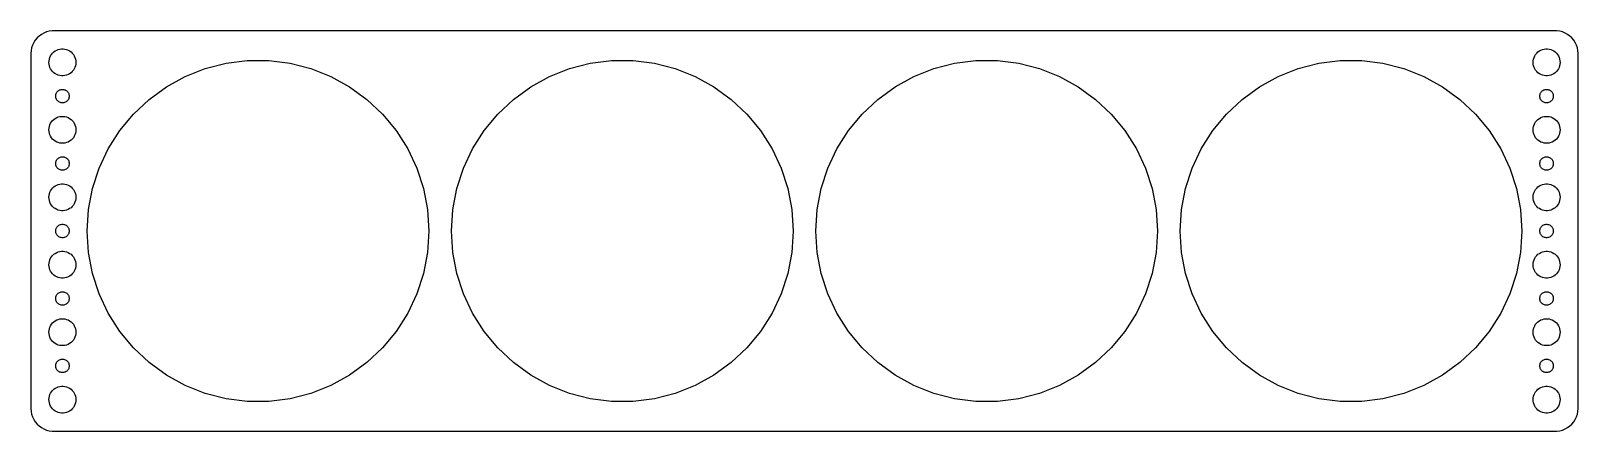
# Model space of a CAD drawing. Header units: metres. Extents: x -172 to 172, y -44 to 44.
import ezdxf

# ---------------------------------------------------------------- set-up
doc = ezdxf.new("R2010")
doc.units = ezdxf.units.M

msp = doc.modelspace()

# ---------------------------------------------------------------- linework, layer by layer
for p, q in [((-171.649, 41.3406), (-171.843, 40.7434)), ((-171.382, 41.9088), (-171.649, 41.3406)), ((-171.045, 42.4389), (-171.382, 41.9088)), ((-170.645, 42.9227), (-171.045, 42.4389)), ((-170.187, 43.3526), (-170.645, 42.9227)), ((-169.679, 43.7216), (-170.187, 43.3526)), ((-169.129, 44.0241), (-169.679, 43.7216)), ((-168.545, 44.2553), (-169.129, 44.0241)), ((-167.937, 44.4114), (-168.545, 44.2553)), ((-167.314, 44.4901), (-167.937, 44.4114)), ((167.314, 44.4901), (-167.314, 44.4901)), ((167.937, 44.4114), (167.314, 44.4901)), ((168.545, 44.2553), (167.937, 44.4114)), ((169.129, 44.0241), (168.545, 44.2553)), ((169.679, 43.7216), (169.129, 44.0241)), ((170.187, 43.3526), (169.679, 43.7216)), ((170.645, 42.9227), (170.187, 43.3526)), ((171.045, 42.4389), (170.645, 42.9227)), ((171.382, 41.9088), (171.045, 42.4389)), ((171.649, 41.3406), (171.382, 41.9088)), ((171.843, 40.7434), (171.649, 41.3406)), ((-171.961, 40.1267), (-172, 39.5)), ((-172, 39.5), (-172, -39.5)), ((-171.843, 40.7434), (-171.961, 40.1267)), ((-168, 37.5), (-167.976, 37.876)), ((-167.976, 37.876), (-167.906, 38.2461)), ((-167.906, 38.2461), (-167.789, 38.6044)), ((-167.789, 38.6044), (-167.629, 38.9453)), ((-167.629, 38.9453), (-167.427, 39.2634)), ((-167.427, 39.2634), (-167.187, 39.5536)), ((-167.187, 39.5536), (-166.912, 39.8115)), ((-166.912, 39.8115), (-166.607, 40.033)), ((-166.607, 40.033), (-166.277, 40.2145)), ((-166.277, 40.2145), (-165.927, 40.3532)), ((-165.927, 40.3532), (-165.562, 40.4469)), ((-165.562, 40.4469), (-165.188, 40.4941)), ((-165.188, 40.4941), (-164.812, 40.4941)), ((-164.812, 40.4941), (-164.438, 40.4469)), ((-164.438, 40.4469), (-164.073, 40.3532)), ((-164.073, 40.3532), (-163.723, 40.2145)), ((-163.723, 40.2145), (-163.393, 40.033)), ((-163.393, 40.033), (-163.088, 39.8115)), ((-163.088, 39.8115), (-162.813, 39.5536)), ((-162.813, 39.5536), (-162.573, 39.2634)), ((-162.573, 39.2634), (-162.371, 38.9453)), ((-162.371, 38.9453), (-162.211, 38.6044)), ((-162.211, 38.6044), (-162.094, 38.2461)), ((-162.094, 38.2461), (-162.024, 37.876)), ((-162.024, 37.876), (-162, 37.5)), ((-128.62, 37.3269), (-123.886, 37.925)), ((-123.886, 37.925), (-119.114, 37.925)), ((-119.114, 37.925), (-114.38, 37.3269)), ((-47.6205, 37.3269), (-42.886, 37.925)), ((-42.886, 37.925), (-38.114, 37.925)), ((-38.114, 37.925), (-33.3795, 37.3269)), ((33.3795, 37.3269), (38.114, 37.925)), ((38.114, 37.925), (42.886, 37.925)), ((42.886, 37.925), (47.6205, 37.3269)), ((114.38, 37.3269), (119.114, 37.925)), ((119.114, 37.925), (123.886, 37.925)), ((123.886, 37.925), (128.62, 37.3269)), ((162, 37.5), (162.024, 37.876)), ((162.024, 37.876), (162.094, 38.2461)), ((162.094, 38.2461), (162.211, 38.6044)), ((162.211, 38.6044), (162.371, 38.9453)), ((162.371, 38.9453), (162.573, 39.2634)), ((162.573, 39.2634), (162.813, 39.5536)), ((162.813, 39.5536), (163.088, 39.8115)), ((163.088, 39.8115), (163.393, 40.033)), ((163.393, 40.033), (163.723, 40.2145)), ((163.723, 40.2145), (164.073, 40.3532)), ((164.073, 40.3532), (164.438, 40.4469)), ((164.438, 40.4469), (164.812, 40.4941)), ((164.812, 40.4941), (165.188, 40.4941)), ((165.188, 40.4941), (165.562, 40.4469)), ((165.562, 40.4469), (165.927, 40.3532)), ((165.927, 40.3532), (166.277, 40.2145)), ((166.277, 40.2145), (166.607, 40.033)), ((166.607, 40.033), (166.912, 39.8115)), ((166.912, 39.8115), (167.187, 39.5536)), ((167.187, 39.5536), (167.427, 39.2634)), ((167.427, 39.2634), (167.629, 38.9453)), ((167.629, 38.9453), (167.789, 38.6044)), ((167.789, 38.6044), (167.906, 38.2461)), ((167.906, 38.2461), (167.976, 37.876)), ((167.976, 37.876), (168, 37.5)), ((171.961, 40.1267), (171.843, 40.7434)), ((172, 39.5), (171.961, 40.1267)), ((172, -39.5), (172, 39.5)), ((-167.976, 37.124), (-168, 37.5)), ((-167.906, 36.7539), (-167.976, 37.124)), ((-167.789, 36.3956), (-167.906, 36.7539)), ((-167.629, 36.0547), (-167.789, 36.3956)), ((-167.427, 35.7366), (-167.629, 36.0547)), ((-167.187, 35.4464), (-167.427, 35.7366)), ((-166.912, 35.1885), (-167.187, 35.4464)), ((-166.607, 34.967), (-166.912, 35.1885)), ((-166.277, 34.7855), (-166.607, 34.967)), ((-165.927, 34.6468), (-166.277, 34.7855)), ((-165.562, 34.5531), (-165.927, 34.6468)), ((-165.188, 34.5059), (-165.562, 34.5531)), ((-164.812, 34.5059), (-165.188, 34.5059)), ((-164.438, 34.5531), (-164.812, 34.5059)), ((-164.073, 34.6468), (-164.438, 34.5531)), ((-163.723, 34.7855), (-164.073, 34.6468)), ((-163.393, 34.967), (-163.723, 34.7855)), ((-163.088, 35.1885), (-163.393, 34.967)), ((-162.813, 35.4464), (-163.088, 35.1885)), ((-162.573, 35.7366), (-162.813, 35.4464)), ((-162.371, 36.0547), (-162.573, 35.7366)), ((-162.211, 36.3956), (-162.371, 36.0547)), ((-162.094, 36.7539), (-162.211, 36.3956)), ((-162.024, 37.124), (-162.094, 36.7539)), ((-162, 37.5), (-162.024, 37.124)), ((-137.68, 34.3834), (-133.243, 36.1401)), ((-133.243, 36.1401), (-128.62, 37.3269)), ((-114.38, 37.3269), (-109.757, 36.1401)), ((-109.757, 36.1401), (-105.32, 34.3834)), ((-56.6796, 34.3834), (-52.2426, 36.1401)), ((-52.2426, 36.1401), (-47.6205, 37.3269)), ((-33.3795, 37.3269), (-28.7574, 36.1401)), ((-28.7574, 36.1401), (-24.3204, 34.3834)), ((24.3204, 34.3834), (28.7574, 36.1401)), ((28.7574, 36.1401), (33.3795, 37.3269)), ((47.6205, 37.3269), (52.2426, 36.1401)), ((52.2426, 36.1401), (56.6796, 34.3834)), ((105.32, 34.3834), (109.757, 36.1401)), ((109.757, 36.1401), (114.38, 37.3269)), ((128.62, 37.3269), (133.243, 36.1401)), ((133.243, 36.1401), (137.68, 34.3834)), ((162.024, 37.124), (162, 37.5)), ((162.094, 36.7539), (162.024, 37.124)), ((162.211, 36.3956), (162.094, 36.7539)), ((162.371, 36.0547), (162.211, 36.3956)), ((162.573, 35.7366), (162.371, 36.0547)), ((162.813, 35.4464), (162.573, 35.7366)), ((163.088, 35.1885), (162.813, 35.4464)), ((163.393, 34.967), (163.088, 35.1885)), ((163.723, 34.7855), (163.393, 34.967)), ((164.073, 34.6468), (163.723, 34.7855)), ((164.438, 34.5531), (164.073, 34.6468)), ((164.812, 34.5059), (164.438, 34.5531)), ((165.188, 34.5059), (164.812, 34.5059)), ((165.562, 34.5531), (165.188, 34.5059)), ((165.927, 34.6468), (165.562, 34.5531)), ((166.277, 34.7855), (165.927, 34.6468)), ((166.607, 34.967), (166.277, 34.7855)), ((166.912, 35.1885), (166.607, 34.967)), ((167.187, 35.4464), (166.912, 35.1885)), ((167.427, 35.7366), (167.187, 35.4464)), ((167.629, 36.0547), (167.427, 35.7366)), ((167.789, 36.3956), (167.629, 36.0547)), ((167.906, 36.7539), (167.789, 36.3956)), ((167.976, 37.124), (167.906, 36.7539)), ((168, 37.5), (167.976, 37.124)), ((-166.214, 30.8817), (-166.093, 31.0268)), ((-166.093, 31.0268), (-165.956, 31.1558)), ((-165.956, 31.1558), (-165.804, 31.2665)), ((-165.804, 31.2665), (-165.639, 31.3572)), ((-165.639, 31.3572), (-165.464, 31.4266)), ((-165.464, 31.4266), (-165.281, 31.4734)), ((-165.281, 31.4734), (-165.094, 31.497)), ((-165.094, 31.497), (-164.906, 31.497)), ((-164.906, 31.497), (-164.719, 31.4734)), ((-164.719, 31.4734), (-164.536, 31.4266)), ((-164.536, 31.4266), (-164.361, 31.3572)), ((-164.361, 31.3572), (-164.196, 31.2665)), ((-164.196, 31.2665), (-164.044, 31.1558)), ((-164.044, 31.1558), (-163.907, 31.0268)), ((-163.907, 31.0268), (-163.786, 30.8817)), ((-145.722, 29.2795), (-141.861, 32.0845)), ((-141.861, 32.0845), (-137.68, 34.3834)), ((-105.32, 34.3834), (-101.139, 32.0845)), ((-101.139, 32.0845), (-97.2779, 29.2795)), ((-64.7221, 29.2795), (-60.8614, 32.0845)), ((-60.8614, 32.0845), (-56.6796, 34.3834)), ((-24.3204, 34.3834), (-20.1386, 32.0845)), ((-20.1386, 32.0845), (-16.2779, 29.2795)), ((16.2779, 29.2795), (20.1386, 32.0845)), ((20.1386, 32.0845), (24.3204, 34.3834)), ((56.6796, 34.3834), (60.8614, 32.0845)), ((60.8614, 32.0845), (64.7221, 29.2795)), ((97.2779, 29.2795), (101.139, 32.0845)), ((101.139, 32.0845), (105.32, 34.3834)), ((137.68, 34.3834), (141.861, 32.0845)), ((141.861, 32.0845), (145.722, 29.2795)), ((163.786, 30.8817), (163.907, 31.0268)), ((163.907, 31.0268), (164.044, 31.1558)), ((164.044, 31.1558), (164.196, 31.2665)), ((164.196, 31.2665), (164.361, 31.3572)), ((164.361, 31.3572), (164.536, 31.4266)), ((164.536, 31.4266), (164.719, 31.4734)), ((164.719, 31.4734), (164.906, 31.497)), ((164.906, 31.497), (165.094, 31.497)), ((165.094, 31.497), (165.281, 31.4734)), ((165.281, 31.4734), (165.464, 31.4266)), ((165.464, 31.4266), (165.639, 31.3572)), ((165.639, 31.3572), (165.804, 31.2665)), ((165.804, 31.2665), (165.956, 31.1558)), ((165.956, 31.1558), (166.093, 31.0268)), ((166.093, 31.0268), (166.214, 30.8817)), ((-166.5, 30), (-166.488, 30.188)), ((-166.488, 29.812), (-166.5, 30)), ((-166.488, 30.188), (-166.453, 30.373)), ((-166.453, 29.627), (-166.488, 29.812)), ((-166.453, 30.373), (-166.395, 30.5522)), ((-166.395, 29.4478), (-166.453, 29.627)), ((-166.395, 30.5522), (-166.314, 30.7226)), ((-166.314, 29.2774), (-166.395, 29.4478)), ((-166.314, 30.7226), (-166.214, 30.8817)), ((-166.214, 29.1183), (-166.314, 29.2774)), ((-166.093, 28.9732), (-166.214, 29.1183)), ((-165.956, 28.8442), (-166.093, 28.9732)), ((-165.804, 28.7335), (-165.956, 28.8442)), ((-165.639, 28.6427), (-165.804, 28.7335)), ((-165.464, 28.5734), (-165.639, 28.6427)), ((-165.281, 28.5266), (-165.464, 28.5734)), ((-165.094, 28.503), (-165.281, 28.5266)), ((-164.906, 28.503), (-165.094, 28.503)), ((-164.719, 28.5266), (-164.906, 28.503)), ((-164.536, 28.5734), (-164.719, 28.5266)), ((-164.361, 28.6427), (-164.536, 28.5734)), ((-164.196, 28.7335), (-164.361, 28.6427)), ((-164.044, 28.8442), (-164.196, 28.7335)), ((-163.907, 28.9732), (-164.044, 28.8442)), ((-163.786, 29.1183), (-163.907, 28.9732)), ((-163.786, 30.8817), (-163.686, 30.7226)), ((-163.686, 29.2774), (-163.786, 29.1183)), ((-163.686, 30.7226), (-163.605, 30.5522)), ((-163.605, 29.4478), (-163.686, 29.2774)), ((-163.605, 30.5522), (-163.547, 30.373)), ((-163.547, 29.627), (-163.605, 29.4478)), ((-163.547, 30.373), (-163.512, 30.188)), ((-163.512, 29.812), (-163.547, 29.627)), ((-163.512, 30.188), (-163.5, 30)), ((-163.5, 30), (-163.512, 29.812)), ((-149.201, 26.0128), (-145.722, 29.2795)), ((-97.2779, 29.2795), (-93.7992, 26.0128)), ((-68.2008, 26.0128), (-64.7221, 29.2795)), ((-16.2779, 29.2795), (-12.7992, 26.0128)), ((12.7992, 26.0128), (16.2779, 29.2795)), ((64.7221, 29.2795), (68.2008, 26.0128)), ((93.7992, 26.0128), (97.2779, 29.2795)), ((145.722, 29.2795), (149.201, 26.0128)), ((163.5, 30), (163.512, 30.188)), ((163.512, 29.812), (163.5, 30)), ((163.512, 30.188), (163.547, 30.373)), ((163.547, 29.627), (163.512, 29.812)), ((163.547, 30.373), (163.605, 30.5522)), ((163.605, 29.4478), (163.547, 29.627)), ((163.605, 30.5522), (163.686, 30.7226)), ((163.686, 29.2774), (163.605, 29.4478)), ((163.686, 30.7226), (163.786, 30.8817)), ((163.786, 29.1183), (163.686, 29.2774)), ((163.907, 28.9732), (163.786, 29.1183)), ((164.044, 28.8442), (163.907, 28.9732)), ((164.196, 28.7335), (164.044, 28.8442)), ((164.361, 28.6427), (164.196, 28.7335)), ((164.536, 28.5734), (164.361, 28.6427)), ((164.719, 28.5266), (164.536, 28.5734)), ((164.906, 28.503), (164.719, 28.5266)), ((165.094, 28.503), (164.906, 28.503)), ((165.281, 28.5266), (165.094, 28.503)), ((165.464, 28.5734), (165.281, 28.5266)), ((165.639, 28.6427), (165.464, 28.5734)), ((165.804, 28.7335), (165.639, 28.6427)), ((165.956, 28.8442), (165.804, 28.7335)), ((166.093, 28.9732), (165.956, 28.8442)), ((166.214, 29.1183), (166.093, 28.9732)), ((166.214, 30.8817), (166.314, 30.7226)), ((166.314, 29.2774), (166.214, 29.1183)), ((166.314, 30.7226), (166.395, 30.5522)), ((166.395, 29.4478), (166.314, 29.2774)), ((166.395, 30.5522), (166.453, 30.373)), ((166.453, 29.627), (166.395, 29.4478)), ((166.453, 30.373), (166.488, 30.188)), ((166.488, 29.812), (166.453, 29.627)), ((166.488, 30.188), (166.5, 30)), ((166.5, 30), (166.488, 29.812)), ((-167.629, 23.9453), (-167.427, 24.2634)), ((-167.427, 24.2634), (-167.187, 24.5536)), ((-167.187, 24.5536), (-166.912, 24.8115)), ((-166.912, 24.8115), (-166.607, 25.033)), ((-166.607, 25.033), (-166.277, 25.2145)), ((-166.277, 25.2145), (-165.927, 25.3532)), ((-165.927, 25.3532), (-165.562, 25.4469)), ((-165.562, 25.4469), (-165.188, 25.4941)), ((-165.188, 25.4941), (-164.812, 25.4941)), ((-164.812, 25.4941), (-164.438, 25.4469)), ((-164.438, 25.4469), (-164.073, 25.3532)), ((-164.073, 25.3532), (-163.723, 25.2145)), ((-163.723, 25.2145), (-163.393, 25.033)), ((-163.393, 25.033), (-163.088, 24.8115)), ((-163.088, 24.8115), (-162.813, 24.5536)), ((-162.813, 24.5536), (-162.573, 24.2634)), ((-162.573, 24.2634), (-162.371, 23.9453)), ((-152.243, 22.3358), (-149.201, 26.0128)), ((-93.7992, 26.0128), (-90.7574, 22.3358)), ((-71.2426, 22.3358), (-68.2008, 26.0128)), ((-12.7992, 26.0128), (-9.75734, 22.3358)), ((9.75734, 22.3358), (12.7992, 26.0128)), ((68.2008, 26.0128), (71.2426, 22.3358)), ((90.7574, 22.3358), (93.7992, 26.0128)), ((149.201, 26.0128), (152.243, 22.3358)), ((162.371, 23.9453), (162.573, 24.2634)), ((162.573, 24.2634), (162.813, 24.5536)), ((162.813, 24.5536), (163.088, 24.8115)), ((163.088, 24.8115), (163.393, 25.033)), ((163.393, 25.033), (163.723, 25.2145)), ((163.723, 25.2145), (164.073, 25.3532)), ((164.073, 25.3532), (164.438, 25.4469)), ((164.438, 25.4469), (164.812, 25.4941)), ((164.812, 25.4941), (165.188, 25.4941)), ((165.188, 25.4941), (165.562, 25.4469)), ((165.562, 25.4469), (165.927, 25.3532)), ((165.927, 25.3532), (166.277, 25.2145)), ((166.277, 25.2145), (166.607, 25.033)), ((166.607, 25.033), (166.912, 24.8115)), ((166.912, 24.8115), (167.187, 24.5536)), ((167.187, 24.5536), (167.427, 24.2634)), ((167.427, 24.2634), (167.629, 23.9453)), ((-168, 22.5), (-167.976, 22.876)), ((-167.976, 22.124), (-168, 22.5)), ((-167.976, 22.876), (-167.906, 23.2461)), ((-167.906, 21.7539), (-167.976, 22.124)), ((-167.906, 23.2461), (-167.789, 23.6044)), ((-167.789, 21.3956), (-167.906, 21.7539)), ((-167.789, 23.6044), (-167.629, 23.9453)), ((-167.629, 21.0547), (-167.789, 21.3956)), ((-167.427, 20.7366), (-167.629, 21.0547)), ((-167.187, 20.4464), (-167.427, 20.7366)), ((-162.573, 20.7366), (-162.813, 20.4464)), ((-162.371, 21.0547), (-162.573, 20.7366)), ((-162.371, 23.9453), (-162.211, 23.6044)), ((-162.211, 21.3956), (-162.371, 21.0547)), ((-162.211, 23.6044), (-162.094, 23.2461)), ((-162.094, 21.7539), (-162.211, 21.3956)), ((-162.094, 23.2461), (-162.024, 22.876)), ((-162.024, 22.124), (-162.094, 21.7539)), ((-162.024, 22.876), (-162, 22.5)), ((-162, 22.5), (-162.024, 22.124)), ((-154.8, 18.3066), (-152.243, 22.3358)), ((-90.7574, 22.3358), (-88.2003, 18.3066)), ((-73.7997, 18.3066), (-71.2426, 22.3358)), ((-9.75734, 22.3358), (-7.20033, 18.3066)), ((7.20033, 18.3066), (9.75734, 22.3358)), ((71.2426, 22.3358), (73.7997, 18.3066)), ((88.2003, 18.3066), (90.7574, 22.3358)), ((152.243, 22.3358), (154.8, 18.3066)), ((162, 22.5), (162.024, 22.876)), ((162.024, 22.124), (162, 22.5)), ((162.024, 22.876), (162.094, 23.2461)), ((162.094, 21.7539), (162.024, 22.124)), ((162.094, 23.2461), (162.211, 23.6044)), ((162.211, 21.3956), (162.094, 21.7539)), ((162.211, 23.6044), (162.371, 23.9453)), ((162.371, 21.0547), (162.211, 21.3956)), ((162.573, 20.7366), (162.371, 21.0547)), ((162.813, 20.4464), (162.573, 20.7366)), ((167.427, 20.7366), (167.187, 20.4464)), ((167.629, 21.0547), (167.427, 20.7366)), ((167.629, 23.9453), (167.789, 23.6044)), ((167.789, 21.3956), (167.629, 21.0547)), ((167.789, 23.6044), (167.906, 23.2461)), ((167.906, 21.7539), (167.789, 21.3956)), ((167.906, 23.2461), (167.976, 22.876)), ((167.976, 22.124), (167.906, 21.7539)), ((167.976, 22.876), (168, 22.5)), ((168, 22.5), (167.976, 22.124)), ((-166.912, 20.1884), (-167.187, 20.4464)), ((-166.607, 19.967), (-166.912, 20.1884)), ((-166.277, 19.7855), (-166.607, 19.967)), ((-165.927, 19.6468), (-166.277, 19.7855)), ((-165.562, 19.5531), (-165.927, 19.6468)), ((-165.188, 19.5059), (-165.562, 19.5531)), ((-164.812, 19.5059), (-165.188, 19.5059)), ((-164.438, 19.5531), (-164.812, 19.5059)), ((-164.073, 19.6468), (-164.438, 19.5531)), ((-163.723, 19.7855), (-164.073, 19.6468)), ((-163.393, 19.967), (-163.723, 19.7855)), ((-163.088, 20.1884), (-163.393, 19.967)), ((-162.813, 20.4464), (-163.088, 20.1884)), ((-156.832, 13.9887), (-154.8, 18.3066)), ((-88.2003, 18.3066), (-86.1685, 13.9887)), ((-75.8315, 13.9887), (-73.7997, 18.3066)), ((-7.20033, 18.3066), (-5.16849, 13.9887)), ((5.16849, 13.9887), (7.20033, 18.3066)), ((73.7997, 18.3066), (75.8315, 13.9887)), ((86.1685, 13.9887), (88.2003, 18.3066)), ((154.8, 18.3066), (156.832, 13.9887)), ((163.088, 20.1884), (162.813, 20.4464)), ((163.393, 19.967), (163.088, 20.1884)), ((163.723, 19.7855), (163.393, 19.967)), ((164.073, 19.6468), (163.723, 19.7855)), ((164.438, 19.5531), (164.073, 19.6468)), ((164.812, 19.5059), (164.438, 19.5531)), ((165.188, 19.5059), (164.812, 19.5059)), ((165.562, 19.5531), (165.188, 19.5059)), ((165.927, 19.6468), (165.562, 19.5531)), ((166.277, 19.7855), (165.927, 19.6468)), ((166.607, 19.967), (166.277, 19.7855)), ((166.912, 20.1884), (166.607, 19.967)), ((167.187, 20.4464), (166.912, 20.1884)), ((-166.5, 15), (-166.488, 15.188)), ((-166.488, 14.812), (-166.5, 15)), ((-166.488, 15.188), (-166.453, 15.373)), ((-166.453, 14.627), (-166.488, 14.812)), ((-166.453, 15.373), (-166.395, 15.5522)), ((-166.395, 14.4478), (-166.453, 14.627)), ((-166.395, 15.5522), (-166.314, 15.7226)), ((-166.314, 14.2774), (-166.395, 14.4478)), ((-166.314, 15.7226), (-166.214, 15.8817)), ((-166.214, 14.1183), (-166.314, 14.2774)), ((-166.214, 15.8817), (-166.093, 16.0268)), ((-166.093, 13.9732), (-166.214, 14.1183)), ((-166.093, 16.0268), (-165.956, 16.1558)), ((-165.956, 13.8442), (-166.093, 13.9732)), ((-165.956, 16.1558), (-165.804, 16.2665)), ((-165.804, 13.7335), (-165.956, 13.8442)), ((-165.804, 16.2665), (-165.639, 16.3572)), ((-165.639, 16.3572), (-165.464, 16.4266)), ((-165.464, 16.4266), (-165.281, 16.4734)), ((-165.281, 16.4734), (-165.094, 16.497)), ((-165.094, 16.497), (-164.906, 16.497)), ((-164.906, 16.497), (-164.719, 16.4734)), ((-164.719, 16.4734), (-164.536, 16.4266)), ((-164.536, 16.4266), (-164.361, 16.3572)), ((-164.361, 16.3572), (-164.196, 16.2665)), ((-164.196, 16.2665), (-164.044, 16.1558)), ((-164.044, 13.8442), (-164.196, 13.7335)), ((-164.044, 16.1558), (-163.907, 16.0268)), ((-163.907, 13.9732), (-164.044, 13.8442)), ((-163.907, 16.0268), (-163.786, 15.8817)), ((-163.786, 14.1183), (-163.907, 13.9732)), ((-163.786, 15.8817), (-163.686, 15.7226)), ((-163.686, 14.2774), (-163.786, 14.1183)), ((-163.686, 15.7226), (-163.605, 15.5522)), ((-163.605, 14.4478), (-163.686, 14.2774)), ((-163.605, 15.5522), (-163.547, 15.373)), ((-163.547, 14.627), (-163.605, 14.4478)), ((-163.547, 15.373), (-163.512, 15.188)), ((-163.512, 14.812), (-163.547, 14.627)), ((-163.512, 15.188), (-163.5, 15)), ((-163.5, 15), (-163.512, 14.812)), ((-158.306, 9.45021), (-156.832, 13.9887)), ((-86.1685, 13.9887), (-84.6938, 9.45021)), ((-77.3062, 9.45021), (-75.8315, 13.9887)), ((-5.16849, 13.9887), (-3.69383, 9.45021)), ((3.69383, 9.45021), (5.16849, 13.9887)), ((75.8315, 13.9887), (77.3062, 9.45021)), ((84.6938, 9.45021), (86.1685, 13.9887)), ((156.832, 13.9887), (158.306, 9.45021)), ((163.5, 15), (163.512, 15.188)), ((163.512, 14.812), (163.5, 15)), ((163.512, 15.188), (163.547, 15.373)), ((163.547, 14.627), (163.512, 14.812)), ((163.547, 15.373), (163.605, 15.5522)), ((163.605, 14.4478), (163.547, 14.627)), ((163.605, 15.5522), (163.686, 15.7226)), ((163.686, 14.2774), (163.605, 14.4478)), ((163.686, 15.7226), (163.786, 15.8817)), ((163.786, 14.1183), (163.686, 14.2774)), ((163.786, 15.8817), (163.907, 16.0268)), ((163.907, 13.9732), (163.786, 14.1183)), ((163.907, 16.0268), (164.044, 16.1558)), ((164.044, 13.8442), (163.907, 13.9732)), ((164.044, 16.1558), (164.196, 16.2665)), ((164.196, 13.7335), (164.044, 13.8442)), ((164.196, 16.2665), (164.361, 16.3572)), ((164.361, 16.3572), (164.536, 16.4266)), ((164.536, 16.4266), (164.719, 16.4734)), ((164.719, 16.4734), (164.906, 16.497)), ((164.906, 16.497), (165.094, 16.497)), ((165.094, 16.497), (165.281, 16.4734)), ((165.281, 16.4734), (165.464, 16.4266)), ((165.464, 16.4266), (165.639, 16.3572)), ((165.639, 16.3572), (165.804, 16.2665)), ((165.804, 16.2665), (165.956, 16.1558)), ((165.956, 13.8442), (165.804, 13.7335)), ((165.956, 16.1558), (166.093, 16.0268)), ((166.093, 13.9732), (165.956, 13.8442)), ((166.093, 16.0268), (166.214, 15.8817)), ((166.214, 14.1183), (166.093, 13.9732)), ((166.214, 15.8817), (166.314, 15.7226)), ((166.314, 14.2774), (166.214, 14.1183)), ((166.314, 15.7226), (166.395, 15.5522)), ((166.395, 14.4478), (166.314, 14.2774)), ((166.395, 15.5522), (166.453, 15.373)), ((166.453, 14.627), (166.395, 14.4478)), ((166.453, 15.373), (166.488, 15.188)), ((166.488, 14.812), (166.453, 14.627)), ((166.488, 15.188), (166.5, 15)), ((166.5, 15), (166.488, 14.812)), ((-166.277, 10.2145), (-165.927, 10.3532)), ((-165.927, 10.3532), (-165.562, 10.4469)), ((-165.639, 13.6427), (-165.804, 13.7335)), ((-165.464, 13.5734), (-165.639, 13.6427)), ((-165.562, 10.4469), (-165.188, 10.4941)), ((-165.281, 13.5266), (-165.464, 13.5734)), ((-165.094, 13.5029), (-165.281, 13.5266)), ((-165.188, 10.4941), (-164.812, 10.4941)), ((-164.906, 13.5029), (-165.094, 13.5029)), ((-164.719, 13.5266), (-164.906, 13.5029)), ((-164.812, 10.4941), (-164.438, 10.4469)), ((-164.536, 13.5734), (-164.719, 13.5266)), ((-164.361, 13.6427), (-164.536, 13.5734)), ((-164.438, 10.4469), (-164.073, 10.3532)), ((-164.196, 13.7335), (-164.361, 13.6427)), ((-164.073, 10.3532), (-163.723, 10.2145)), ((163.723, 10.2145), (164.073, 10.3532)), ((164.073, 10.3532), (164.438, 10.4469)), ((164.361, 13.6427), (164.196, 13.7335)), ((164.536, 13.5734), (164.361, 13.6427)), ((164.438, 10.4469), (164.812, 10.4941)), ((164.719, 13.5266), (164.536, 13.5734)), ((164.906, 13.5029), (164.719, 13.5266)), ((164.812, 10.4941), (165.188, 10.4941)), ((165.094, 13.5029), (164.906, 13.5029)), ((165.281, 13.5266), (165.094, 13.5029)), ((165.188, 10.4941), (165.562, 10.4469)), ((165.464, 13.5734), (165.281, 13.5266)), ((165.639, 13.6427), (165.464, 13.5734)), ((165.562, 10.4469), (165.927, 10.3532)), ((165.804, 13.7335), (165.639, 13.6427)), ((165.927, 10.3532), (166.277, 10.2145)), ((-168, 7.5), (-167.976, 7.87599)), ((-167.976, 7.12399), (-168, 7.5)), ((-167.976, 7.87599), (-167.906, 8.24606)), ((-167.906, 6.75392), (-167.976, 7.12399)), ((-167.906, 8.24606), (-167.789, 8.60437)), ((-167.789, 8.60437), (-167.629, 8.94525)), ((-167.629, 8.94525), (-167.427, 9.26335)), ((-167.427, 9.26335), (-167.187, 9.55363)), ((-167.187, 9.55363), (-166.912, 9.81154)), ((-166.912, 9.81154), (-166.607, 10.033)), ((-166.607, 10.033), (-166.277, 10.2145)), ((-163.723, 10.2145), (-163.393, 10.033)), ((-163.393, 10.033), (-163.088, 9.81154)), ((-163.088, 9.81154), (-162.813, 9.55363)), ((-162.813, 9.55363), (-162.573, 9.26335)), ((-162.573, 9.26335), (-162.371, 8.94525)), ((-162.371, 8.94525), (-162.211, 8.60437)), ((-162.211, 8.60437), (-162.094, 8.24606)), ((-162.094, 8.24606), (-162.024, 7.87599)), ((-162.024, 7.12399), (-162.094, 6.75392)), ((-162.024, 7.87599), (-162, 7.5)), ((-162, 7.5), (-162.024, 7.12399)), ((-159.2, 4.76265), (-158.306, 9.45021)), ((-84.6938, 9.45021), (-83.7996, 4.76265)), ((-78.2003, 4.76265), (-77.3062, 9.45021)), ((-3.69383, 9.45021), (-2.79964, 4.76265)), ((2.79964, 4.76265), (3.69383, 9.45021)), ((77.3062, 9.45021), (78.2003, 4.76265)), ((83.7996, 4.76265), (84.6938, 9.45021)), ((158.306, 9.45021), (159.2, 4.76265)), ((162, 7.5), (162.024, 7.87599)), ((162.024, 7.12399), (162, 7.5)), ((162.024, 7.87599), (162.094, 8.24606)), ((162.094, 6.75392), (162.024, 7.12399)), ((162.094, 8.24606), (162.211, 8.60437)), ((162.211, 8.60437), (162.371, 8.94525)), ((162.371, 8.94525), (162.573, 9.26335)), ((162.573, 9.26335), (162.813, 9.55363)), ((162.813, 9.55363), (163.088, 9.81154)), ((163.088, 9.81154), (163.393, 10.033)), ((163.393, 10.033), (163.723, 10.2145)), ((166.277, 10.2145), (166.607, 10.033)), ((166.607, 10.033), (166.912, 9.81154)), ((166.912, 9.81154), (167.187, 9.55363)), ((167.187, 9.55363), (167.427, 9.26335)), ((167.427, 9.26335), (167.629, 8.94525)), ((167.629, 8.94525), (167.789, 8.60437)), ((167.789, 8.60437), (167.906, 8.24606)), ((167.906, 8.24606), (167.976, 7.87599)), ((167.976, 7.12399), (167.906, 6.75392)), ((167.976, 7.87599), (168, 7.5)), ((168, 7.5), (167.976, 7.12399)), ((-167.789, 6.39561), (-167.906, 6.75392)), ((-167.629, 6.05473), (-167.789, 6.39561)), ((-167.427, 5.73663), (-167.629, 6.05473)), ((-167.187, 5.44635), (-167.427, 5.73663)), ((-166.912, 5.18845), (-167.187, 5.44635)), ((-166.607, 4.96701), (-166.912, 5.18845)), ((-166.277, 4.78551), (-166.607, 4.96701)), ((-165.927, 4.64682), (-166.277, 4.78551)), ((-165.562, 4.55313), (-165.927, 4.64682)), ((-165.188, 4.50591), (-165.562, 4.55313)), ((-164.812, 4.50591), (-165.188, 4.50591)), ((-164.438, 4.55313), (-164.812, 4.50591)), ((-164.073, 4.64682), (-164.438, 4.55313)), ((-163.723, 4.78551), (-164.073, 4.64682)), ((-163.393, 4.96701), (-163.723, 4.78551)), ((-163.088, 5.18845), (-163.393, 4.96701)), ((-162.813, 5.44635), (-163.088, 5.18845)), ((-162.573, 5.73663), (-162.813, 5.44635)), ((-162.371, 6.05473), (-162.573, 5.73663)), ((-162.211, 6.39561), (-162.371, 6.05473)), ((-162.094, 6.75392), (-162.211, 6.39561)), ((-159.5, 0), (-159.2, 4.76265)), ((-83.7996, 4.76265), (-83.5, 0)), ((-78.5, 0), (-78.2003, 4.76265)), ((-2.79964, 4.76265), (-2.5, 0)), ((2.5, 0), (2.79964, 4.76265)), ((78.2003, 4.76265), (78.5, 0)), ((83.5, 0), (83.7996, 4.76265)), ((159.2, 4.76265), (159.5, 0)), ((162.211, 6.39561), (162.094, 6.75392)), ((162.371, 6.05473), (162.211, 6.39561)), ((162.573, 5.73663), (162.371, 6.05473)), ((162.813, 5.44635), (162.573, 5.73663)), ((163.088, 5.18845), (162.813, 5.44635)), ((163.393, 4.96701), (163.088, 5.18845)), ((163.723, 4.78551), (163.393, 4.96701)), ((164.073, 4.64682), (163.723, 4.78551)), ((164.438, 4.55313), (164.073, 4.64682)), ((164.812, 4.50591), (164.438, 4.55313)), ((165.188, 4.50591), (164.812, 4.50591)), ((165.562, 4.55313), (165.188, 4.50591)), ((165.927, 4.64682), (165.562, 4.55313)), ((166.277, 4.78551), (165.927, 4.64682)), ((166.607, 4.96701), (166.277, 4.78551)), ((166.912, 5.18845), (166.607, 4.96701)), ((167.187, 5.44635), (166.912, 5.18845)), ((167.427, 5.73663), (167.187, 5.44635)), ((167.629, 6.05473), (167.427, 5.73663)), ((167.789, 6.39561), (167.629, 6.05473)), ((167.906, 6.75392), (167.789, 6.39561)), ((-166.5, 0), (-166.488, 0.18799)), ((-166.488, -0.18799), (-166.5, 0)), ((-166.488, 0.18799), (-166.453, 0.37303)), ((-166.453, 0.37303), (-166.395, 0.55219)), ((-166.395, 0.55219), (-166.314, 0.72263)), ((-166.314, 0.72263), (-166.214, 0.88167)), ((-166.214, 0.88167), (-166.093, 1.02681)), ((-166.093, 1.02681), (-165.956, 1.15576)), ((-165.956, 1.15576), (-165.804, 1.26648)), ((-165.804, 1.26648), (-165.639, 1.35724)), ((-165.639, 1.35724), (-165.464, 1.42657)), ((-165.464, 1.42657), (-165.281, 1.47342)), ((-165.281, 1.47342), (-165.094, 1.49704)), ((-165.094, 1.49704), (-164.906, 1.49704)), ((-164.906, 1.49704), (-164.719, 1.47342)), ((-164.719, 1.47342), (-164.536, 1.42657)), ((-164.536, 1.42657), (-164.361, 1.35724)), ((-164.361, 1.35724), (-164.196, 1.26648)), ((-164.196, 1.26648), (-164.044, 1.15576)), ((-164.044, 1.15576), (-163.907, 1.02681)), ((-163.907, 1.02681), (-163.786, 0.88167)), ((-163.786, 0.88167), (-163.686, 0.72263)), ((-163.686, 0.72263), (-163.605, 0.55219)), ((-163.605, 0.55219), (-163.547, 0.37303)), ((-163.547, 0.37303), (-163.512, 0.18799)), ((-163.512, 0.18799), (-163.5, 0)), ((-163.5, 0), (-163.512, -0.18799)), ((-159.2, -4.76265), (-159.5, 0)), ((-83.5, 0), (-83.7996, -4.76265)), ((-78.2003, -4.76265), (-78.5, 0)), ((-2.5, 0), (-2.79964, -4.76265)), ((2.79964, -4.76265), (2.5, 0)), ((78.5, 0), (78.2003, -4.76265)), ((83.7996, -4.76265), (83.5, 0)), ((159.5, 0), (159.2, -4.76265)), ((163.5, 0), (163.512, 0.18799)), ((163.512, -0.18799), (163.5, 0)), ((163.512, 0.18799), (163.547, 0.37303)), ((163.547, 0.37303), (163.605, 0.55219)), ((163.605, 0.55219), (163.686, 0.72263)), ((163.686, 0.72263), (163.786, 0.88167)), ((163.786, 0.88167), (163.907, 1.02681)), ((163.907, 1.02681), (164.044, 1.15576)), ((164.044, 1.15576), (164.196, 1.26648)), ((164.196, 1.26648), (164.361, 1.35724)), ((164.361, 1.35724), (164.536, 1.42657)), ((164.536, 1.42657), (164.719, 1.47342)), ((164.719, 1.47342), (164.906, 1.49704)), ((164.906, 1.49704), (165.094, 1.49704)), ((165.094, 1.49704), (165.281, 1.47342)), ((165.281, 1.47342), (165.464, 1.42657)), ((165.464, 1.42657), (165.639, 1.35724)), ((165.639, 1.35724), (165.804, 1.26648)), ((165.804, 1.26648), (165.956, 1.15576)), ((165.956, 1.15576), (166.093, 1.02681)), ((166.093, 1.02681), (166.214, 0.88167)), ((166.214, 0.88167), (166.314, 0.72263)), ((166.314, 0.72263), (166.395, 0.55219)), ((166.395, 0.55219), (166.453, 0.37303)), ((166.453, 0.37303), (166.488, 0.18799)), ((166.488, 0.18799), (166.5, 0)), ((166.5, 0), (166.488, -0.18799)), ((-166.453, -0.37303), (-166.488, -0.18799)), ((-166.395, -0.55219), (-166.453, -0.37303)), ((-166.314, -0.72263), (-166.395, -0.55219)), ((-166.214, -0.88167), (-166.314, -0.72263)), ((-166.093, -1.02681), (-166.214, -0.88167)), ((-165.956, -1.15576), (-166.093, -1.02681)), ((-165.804, -1.26648), (-165.956, -1.15576)), ((-165.639, -1.35724), (-165.804, -1.26648)), ((-165.464, -1.42657), (-165.639, -1.35724)), ((-165.281, -1.47342), (-165.464, -1.42657)), ((-165.094, -1.49704), (-165.281, -1.47342)), ((-164.906, -1.49704), (-165.094, -1.49704)), ((-164.719, -1.47342), (-164.906, -1.49704)), ((-164.536, -1.42657), (-164.719, -1.47342)), ((-164.361, -1.35724), (-164.536, -1.42657)), ((-164.196, -1.26648), (-164.361, -1.35724)), ((-164.044, -1.15576), (-164.196, -1.26648)), ((-163.907, -1.02681), (-164.044, -1.15576)), ((-163.786, -0.88167), (-163.907, -1.02681)), ((-163.686, -0.72263), (-163.786, -0.88167)), ((-163.605, -0.55219), (-163.686, -0.72263)), ((-163.547, -0.37303), (-163.605, -0.55219)), ((-163.512, -0.18799), (-163.547, -0.37303)), ((163.547, -0.37303), (163.512, -0.18799)), ((163.605, -0.55219), (163.547, -0.37303)), ((163.686, -0.72263), (163.605, -0.55219)), ((163.786, -0.88167), (163.686, -0.72263)), ((163.907, -1.02681), (163.786, -0.88167)), ((164.044, -1.15576), (163.907, -1.02681)), ((164.196, -1.26648), (164.044, -1.15576)), ((164.361, -1.35724), (164.196, -1.26648)), ((164.536, -1.42657), (164.361, -1.35724)), ((164.719, -1.47342), (164.536, -1.42657)), ((164.906, -1.49704), (164.719, -1.47342)), ((165.094, -1.49704), (164.906, -1.49704)), ((165.281, -1.47342), (165.094, -1.49704)), ((165.464, -1.42657), (165.281, -1.47342)), ((165.639, -1.35724), (165.464, -1.42657)), ((165.804, -1.26648), (165.639, -1.35724)), ((165.956, -1.15576), (165.804, -1.26648)), ((166.093, -1.02681), (165.956, -1.15576)), ((166.214, -0.88167), (166.093, -1.02681)), ((166.314, -0.72263), (166.214, -0.88167)), ((166.395, -0.55219), (166.314, -0.72263)), ((166.453, -0.37303), (166.395, -0.55219)), ((166.488, -0.18799), (166.453, -0.37303)), ((-167.976, -7.12399), (-167.906, -6.75392)), ((-167.906, -6.75392), (-167.789, -6.39561)), ((-167.789, -6.39561), (-167.629, -6.05473)), ((-167.629, -6.05473), (-167.427, -5.73663)), ((-167.427, -5.73663), (-167.187, -5.44635)), ((-167.187, -5.44635), (-166.912, -5.18845)), ((-166.912, -5.18845), (-166.607, -4.96701)), ((-166.607, -4.96701), (-166.277, -4.78551)), ((-166.277, -4.78551), (-165.927, -4.64682)), ((-165.927, -4.64682), (-165.562, -4.55313)), ((-165.562, -4.55313), (-165.188, -4.50591)), ((-165.188, -4.50591), (-164.812, -4.50591)), ((-164.812, -4.50591), (-164.438, -4.55313)), ((-164.438, -4.55313), (-164.073, -4.64682)), ((-164.073, -4.64682), (-163.723, -4.78551)), ((-163.723, -4.78551), (-163.393, -4.96701)), ((-163.393, -4.96701), (-163.088, -5.18845)), ((-163.088, -5.18845), (-162.813, -5.44635)), ((-162.813, -5.44635), (-162.573, -5.73663)), ((-162.573, -5.73663), (-162.371, -6.05473)), ((-162.371, -6.05473), (-162.211, -6.39561)), ((-162.211, -6.39561), (-162.094, -6.75392)), ((-162.094, -6.75392), (-162.024, -7.12399)), ((-158.306, -9.45021), (-159.2, -4.76265)), ((-83.7996, -4.76265), (-84.6938, -9.45021)), ((-77.3062, -9.45021), (-78.2003, -4.76265)), ((-2.79964, -4.76265), (-3.69383, -9.45021)), ((3.69383, -9.45021), (2.79964, -4.76265)), ((78.2003, -4.76265), (77.3062, -9.45021)), ((84.6938, -9.45021), (83.7996, -4.76265)), ((159.2, -4.76265), (158.306, -9.45021)), ((162.024, -7.12399), (162.094, -6.75392)), ((162.094, -6.75392), (162.211, -6.39561)), ((162.211, -6.39561), (162.371, -6.05473)), ((162.371, -6.05473), (162.573, -5.73663)), ((162.573, -5.73663), (162.813, -5.44635)), ((162.813, -5.44635), (163.088, -5.18845)), ((163.088, -5.18845), (163.393, -4.96701)), ((163.393, -4.96701), (163.723, -4.78551)), ((163.723, -4.78551), (164.073, -4.64682)), ((164.073, -4.64682), (164.438, -4.55313)), ((164.438, -4.55313), (164.812, -4.50591)), ((164.812, -4.50591), (165.188, -4.50591)), ((165.188, -4.50591), (165.562, -4.55313)), ((165.562, -4.55313), (165.927, -4.64682)), ((165.927, -4.64682), (166.277, -4.78551)), ((166.277, -4.78551), (166.607, -4.96701)), ((166.607, -4.96701), (166.912, -5.18845)), ((166.912, -5.18845), (167.187, -5.44635)), ((167.187, -5.44635), (167.427, -5.73663)), ((167.427, -5.73663), (167.629, -6.05473)), ((167.629, -6.05473), (167.789, -6.39561)), ((167.789, -6.39561), (167.906, -6.75392)), ((167.906, -6.75392), (167.976, -7.12399)), ((-168, -7.5), (-167.976, -7.12399)), ((-167.976, -7.87599), (-168, -7.5)), ((-167.906, -8.24606), (-167.976, -7.87599)), ((-167.789, -8.60437), (-167.906, -8.24606)), ((-167.629, -8.94525), (-167.789, -8.60437)), ((-167.427, -9.26335), (-167.629, -8.94525)), ((-167.187, -9.55363), (-167.427, -9.26335)), ((-166.912, -9.81154), (-167.187, -9.55363)), ((-166.607, -10.033), (-166.912, -9.81154)), ((-166.277, -10.2145), (-166.607, -10.033)), ((-165.927, -10.3532), (-166.277, -10.2145)), ((-163.723, -10.2145), (-164.073, -10.3532)), ((-163.393, -10.033), (-163.723, -10.2145)), ((-163.088, -9.81154), (-163.393, -10.033)), ((-162.813, -9.55363), (-163.088, -9.81154)), ((-162.573, -9.26335), (-162.813, -9.55363)), ((-162.371, -8.94525), (-162.573, -9.26335)), ((-162.211, -8.60437), (-162.371, -8.94525)), ((-162.094, -8.24606), (-162.211, -8.60437)), ((-162.024, -7.87599), (-162.094, -8.24606)), ((-162.024, -7.12399), (-162, -7.5)), ((-162, -7.5), (-162.024, -7.87599)), ((-156.832, -13.9887), (-158.306, -9.45021)), ((-84.6938, -9.45021), (-86.1685, -13.9887)), ((-75.8315, -13.9887), (-77.3062, -9.45021)), ((-3.69383, -9.45021), (-5.16849, -13.9887)), ((5.16849, -13.9887), (3.69383, -9.45021)), ((77.3062, -9.45021), (75.8315, -13.9887)), ((86.1685, -13.9887), (84.6938, -9.45021)), ((158.306, -9.45021), (156.832, -13.9887)), ((162, -7.5), (162.024, -7.12399)), ((162.024, -7.87599), (162, -7.5)), ((162.094, -8.24606), (162.024, -7.87599)), ((162.211, -8.60437), (162.094, -8.24606)), ((162.371, -8.94525), (162.211, -8.60437)), ((162.573, -9.26335), (162.371, -8.94525)), ((162.813, -9.55363), (162.573, -9.26335)), ((163.088, -9.81154), (162.813, -9.55363)), ((163.393, -10.033), (163.088, -9.81154)), ((163.723, -10.2145), (163.393, -10.033)), ((164.073, -10.3532), (163.723, -10.2145)), ((166.277, -10.2145), (165.927, -10.3532)), ((166.607, -10.033), (166.277, -10.2145)), ((166.912, -9.81154), (166.607, -10.033)), ((167.187, -9.55363), (166.912, -9.81154)), ((167.427, -9.26335), (167.187, -9.55363)), ((167.629, -8.94525), (167.427, -9.26335)), ((167.789, -8.60437), (167.629, -8.94525)), ((167.906, -8.24606), (167.789, -8.60437)), ((167.976, -7.87599), (167.906, -8.24606)), ((167.976, -7.12399), (168, -7.5)), ((168, -7.5), (167.976, -7.87599)), ((-165.956, -13.8442), (-165.804, -13.7335)), ((-165.562, -10.4469), (-165.927, -10.3532)), ((-165.804, -13.7335), (-165.639, -13.6427)), ((-165.639, -13.6427), (-165.464, -13.5734)), ((-165.188, -10.4941), (-165.562, -10.4469)), ((-165.464, -13.5734), (-165.281, -13.5266)), ((-165.281, -13.5266), (-165.094, -13.5029)), ((-164.812, -10.4941), (-165.188, -10.4941)), ((-165.094, -13.5029), (-164.906, -13.5029)), ((-164.906, -13.5029), (-164.719, -13.5266)), ((-164.438, -10.4469), (-164.812, -10.4941)), ((-164.719, -13.5266), (-164.536, -13.5734)), ((-164.536, -13.5734), (-164.361, -13.6427)), ((-164.073, -10.3532), (-164.438, -10.4469)), ((-164.361, -13.6427), (-164.196, -13.7335)), ((-164.196, -13.7335), (-164.044, -13.8442)), ((164.044, -13.8442), (164.196, -13.7335)), ((164.438, -10.4469), (164.073, -10.3532)), ((164.196, -13.7335), (164.361, -13.6427)), ((164.361, -13.6427), (164.536, -13.5734)), ((164.812, -10.4941), (164.438, -10.4469)), ((164.536, -13.5734), (164.719, -13.5266)), ((164.719, -13.5266), (164.906, -13.5029)), ((165.188, -10.4941), (164.812, -10.4941)), ((164.906, -13.5029), (165.094, -13.5029)), ((165.094, -13.5029), (165.281, -13.5266)), ((165.562, -10.4469), (165.188, -10.4941)), ((165.281, -13.5266), (165.464, -13.5734)), ((165.464, -13.5734), (165.639, -13.6427)), ((165.927, -10.3532), (165.562, -10.4469)), ((165.639, -13.6427), (165.804, -13.7335)), ((165.804, -13.7335), (165.956, -13.8442)), ((-166.5, -15), (-166.488, -14.812)), ((-166.488, -15.188), (-166.5, -15)), ((-166.488, -14.812), (-166.453, -14.627)), ((-166.453, -15.373), (-166.488, -15.188)), ((-166.453, -14.627), (-166.395, -14.4478)), ((-166.395, -15.5522), (-166.453, -15.373)), ((-166.395, -14.4478), (-166.314, -14.2774)), ((-166.314, -15.7226), (-166.395, -15.5522)), ((-166.314, -14.2774), (-166.214, -14.1183)), ((-166.214, -15.8817), (-166.314, -15.7226)), ((-166.214, -14.1183), (-166.093, -13.9732)), ((-166.093, -16.0268), (-166.214, -15.8817)), ((-166.093, -13.9732), (-165.956, -13.8442)), ((-165.956, -16.1558), (-166.093, -16.0268)), ((-165.804, -16.2665), (-165.956, -16.1558)), ((-165.639, -16.3572), (-165.804, -16.2665)), ((-165.464, -16.4266), (-165.639, -16.3572)), ((-165.281, -16.4734), (-165.464, -16.4266)), ((-165.094, -16.497), (-165.281, -16.4734)), ((-164.906, -16.497), (-165.094, -16.497)), ((-164.719, -16.4734), (-164.906, -16.497)), ((-164.536, -16.4266), (-164.719, -16.4734)), ((-164.361, -16.3572), (-164.536, -16.4266)), ((-164.196, -16.2665), (-164.361, -16.3572)), ((-164.044, -16.1558), (-164.196, -16.2665)), ((-164.044, -13.8442), (-163.907, -13.9732)), ((-163.907, -16.0268), (-164.044, -16.1558)), ((-163.907, -13.9732), (-163.786, -14.1183)), ((-163.786, -15.8817), (-163.907, -16.0268)), ((-163.786, -14.1183), (-163.686, -14.2774)), ((-163.686, -15.7226), (-163.786, -15.8817)), ((-163.686, -14.2774), (-163.605, -14.4478)), ((-163.605, -15.5522), (-163.686, -15.7226)), ((-163.605, -14.4478), (-163.547, -14.627)), ((-163.547, -15.373), (-163.605, -15.5522)), ((-163.547, -14.627), (-163.512, -14.812)), ((-163.512, -15.188), (-163.547, -15.373)), ((-163.512, -14.812), (-163.5, -15)), ((-163.5, -15), (-163.512, -15.188)), ((-154.8, -18.3066), (-156.832, -13.9887)), ((-86.1685, -13.9887), (-88.2003, -18.3066)), ((-73.7997, -18.3066), (-75.8315, -13.9887)), ((-5.16849, -13.9887), (-7.20033, -18.3066)), ((7.20033, -18.3066), (5.16849, -13.9887)), ((75.8315, -13.9887), (73.7997, -18.3066)), ((88.2003, -18.3066), (86.1685, -13.9887)), ((156.832, -13.9887), (154.8, -18.3066)), ((163.5, -15), (163.512, -14.812)), ((163.512, -15.188), (163.5, -15)), ((163.512, -14.812), (163.547, -14.627)), ((163.547, -15.373), (163.512, -15.188)), ((163.547, -14.627), (163.605, -14.4478)), ((163.605, -15.5522), (163.547, -15.373)), ((163.605, -14.4478), (163.686, -14.2774)), ((163.686, -15.7226), (163.605, -15.5522)), ((163.686, -14.2774), (163.786, -14.1183)), ((163.786, -15.8817), (163.686, -15.7226)), ((163.786, -14.1183), (163.907, -13.9732)), ((163.907, -16.0268), (163.786, -15.8817)), ((163.907, -13.9732), (164.044, -13.8442)), ((164.044, -16.1558), (163.907, -16.0268)), ((164.196, -16.2665), (164.044, -16.1558)), ((164.361, -16.3572), (164.196, -16.2665)), ((164.536, -16.4266), (164.361, -16.3572)), ((164.719, -16.4734), (164.536, -16.4266)), ((164.906, -16.497), (164.719, -16.4734)), ((165.094, -16.497), (164.906, -16.497)), ((165.281, -16.4734), (165.094, -16.497)), ((165.464, -16.4266), (165.281, -16.4734)), ((165.639, -16.3572), (165.464, -16.4266)), ((165.804, -16.2665), (165.639, -16.3572)), ((165.956, -16.1558), (165.804, -16.2665)), ((165.956, -13.8442), (166.093, -13.9732)), ((166.093, -16.0268), (165.956, -16.1558)), ((166.093, -13.9732), (166.214, -14.1183)), ((166.214, -15.8817), (166.093, -16.0268)), ((166.214, -14.1183), (166.314, -14.2774)), ((166.314, -15.7226), (166.214, -15.8817)), ((166.314, -14.2774), (166.395, -14.4478)), ((166.395, -15.5522), (166.314, -15.7226)), ((166.395, -14.4478), (166.453, -14.627)), ((166.453, -15.373), (166.395, -15.5522)), ((166.453, -14.627), (166.488, -14.812)), ((166.488, -15.188), (166.453, -15.373)), ((166.488, -14.812), (166.5, -15)), ((166.5, -15), (166.488, -15.188)), ((-167.427, -20.7366), (-167.187, -20.4464)), ((-167.187, -20.4464), (-166.912, -20.1884)), ((-166.912, -20.1884), (-166.607, -19.967)), ((-166.607, -19.967), (-166.277, -19.7855)), ((-166.277, -19.7855), (-165.927, -19.6468)), ((-165.927, -19.6468), (-165.562, -19.5531)), ((-165.562, -19.5531), (-165.188, -19.5059)), ((-165.188, -19.5059), (-164.812, -19.5059)), ((-164.812, -19.5059), (-164.438, -19.5531)), ((-164.438, -19.5531), (-164.073, -19.6468)), ((-164.073, -19.6468), (-163.723, -19.7855)), ((-163.723, -19.7855), (-163.393, -19.967)), ((-163.393, -19.967), (-163.088, -20.1884)), ((-163.088, -20.1884), (-162.813, -20.4464)), ((-162.813, -20.4464), (-162.573, -20.7366)), ((-152.243, -22.3358), (-154.8, -18.3066)), ((-88.2003, -18.3066), (-90.7574, -22.3358)), ((-71.2426, -22.3358), (-73.7997, -18.3066)), ((-7.20033, -18.3066), (-9.75734, -22.3358)), ((9.75734, -22.3358), (7.20033, -18.3066)), ((73.7997, -18.3066), (71.2426, -22.3358)), ((90.7574, -22.3358), (88.2003, -18.3066)), ((154.8, -18.3066), (152.243, -22.3358)), ((162.573, -20.7366), (162.813, -20.4464)), ((162.813, -20.4464), (163.088, -20.1884)), ((163.088, -20.1884), (163.393, -19.967)), ((163.393, -19.967), (163.723, -19.7855)), ((163.723, -19.7855), (164.073, -19.6468)), ((164.073, -19.6468), (164.438, -19.5531)), ((164.438, -19.5531), (164.812, -19.5059)), ((164.812, -19.5059), (165.188, -19.5059)), ((165.188, -19.5059), (165.562, -19.5531)), ((165.562, -19.5531), (165.927, -19.6468)), ((165.927, -19.6468), (166.277, -19.7855)), ((166.277, -19.7855), (166.607, -19.967)), ((166.607, -19.967), (166.912, -20.1884)), ((166.912, -20.1884), (167.187, -20.4464)), ((167.187, -20.4464), (167.427, -20.7366)), ((-168, -22.5), (-167.976, -22.124)), ((-167.976, -22.876), (-168, -22.5)), ((-167.976, -22.124), (-167.906, -21.7539)), ((-167.906, -23.2461), (-167.976, -22.876)), ((-167.906, -21.7539), (-167.789, -21.3956)), ((-167.789, -23.6044), (-167.906, -23.2461)), ((-167.789, -21.3956), (-167.629, -21.0547)), ((-167.629, -23.9453), (-167.789, -23.6044)), ((-167.629, -21.0547), (-167.427, -20.7366)), ((-167.427, -24.2634), (-167.629, -23.9453)), ((-162.573, -20.7366), (-162.371, -21.0547)), ((-162.371, -23.9453), (-162.573, -24.2634)), ((-162.371, -21.0547), (-162.211, -21.3956)), ((-162.211, -23.6044), (-162.371, -23.9453)), ((-162.211, -21.3956), (-162.094, -21.7539)), ((-162.094, -23.2461), (-162.211, -23.6044)), ((-162.094, -21.7539), (-162.024, -22.124)), ((-162.024, -22.876), (-162.094, -23.2461)), ((-162.024, -22.124), (-162, -22.5)), ((-162, -22.5), (-162.024, -22.876)), ((-149.201, -26.0128), (-152.243, -22.3358)), ((-90.7574, -22.3358), (-93.7992, -26.0128)), ((-68.2008, -26.0128), (-71.2426, -22.3358)), ((-9.75734, -22.3358), (-12.7992, -26.0128)), ((12.7992, -26.0128), (9.75734, -22.3358)), ((71.2426, -22.3358), (68.2008, -26.0128)), ((93.7992, -26.0128), (90.7574, -22.3358)), ((152.243, -22.3358), (149.201, -26.0128)), ((162, -22.5), (162.024, -22.124)), ((162.024, -22.876), (162, -22.5)), ((162.024, -22.124), (162.094, -21.7539)), ((162.094, -23.2461), (162.024, -22.876)), ((162.094, -21.7539), (162.211, -21.3956)), ((162.211, -23.6044), (162.094, -23.2461)), ((162.211, -21.3956), (162.371, -21.0547)), ((162.371, -23.9453), (162.211, -23.6044)), ((162.371, -21.0547), (162.573, -20.7366)), ((162.573, -24.2634), (162.371, -23.9453)), ((167.427, -20.7366), (167.629, -21.0547)), ((167.629, -23.9453), (167.427, -24.2634)), ((167.629, -21.0547), (167.789, -21.3956)), ((167.789, -23.6044), (167.629, -23.9453)), ((167.789, -21.3956), (167.906, -21.7539)), ((167.906, -23.2461), (167.789, -23.6044)), ((167.906, -21.7539), (167.976, -22.124)), ((167.976, -22.876), (167.906, -23.2461)), ((167.976, -22.124), (168, -22.5)), ((168, -22.5), (167.976, -22.876)), ((-167.187, -24.5536), (-167.427, -24.2634)), ((-166.912, -24.8115), (-167.187, -24.5536)), ((-166.607, -25.033), (-166.912, -24.8115)), ((-166.277, -25.2145), (-166.607, -25.033)), ((-165.927, -25.3532), (-166.277, -25.2145)), ((-165.562, -25.4469), (-165.927, -25.3532)), ((-165.188, -25.4941), (-165.562, -25.4469)), ((-164.812, -25.4941), (-165.188, -25.4941)), ((-164.438, -25.4469), (-164.812, -25.4941)), ((-164.073, -25.3532), (-164.438, -25.4469)), ((-163.723, -25.2145), (-164.073, -25.3532)), ((-163.393, -25.033), (-163.723, -25.2145)), ((-163.088, -24.8115), (-163.393, -25.033)), ((-162.813, -24.5536), (-163.088, -24.8115)), ((-162.573, -24.2634), (-162.813, -24.5536)), ((-145.722, -29.2795), (-149.201, -26.0128)), ((-93.7992, -26.0128), (-97.2779, -29.2795)), ((-64.7221, -29.2795), (-68.2008, -26.0128)), ((-12.7992, -26.0128), (-16.2779, -29.2795)), ((16.2779, -29.2795), (12.7992, -26.0128)), ((68.2008, -26.0128), (64.7221, -29.2795)), ((97.2779, -29.2795), (93.7992, -26.0128)), ((149.201, -26.0128), (145.722, -29.2795)), ((162.813, -24.5536), (162.573, -24.2634)), ((163.088, -24.8115), (162.813, -24.5536)), ((163.393, -25.033), (163.088, -24.8115)), ((163.723, -25.2145), (163.393, -25.033)), ((164.073, -25.3532), (163.723, -25.2145)), ((164.438, -25.4469), (164.073, -25.3532)), ((164.812, -25.4941), (164.438, -25.4469)), ((165.188, -25.4941), (164.812, -25.4941)), ((165.562, -25.4469), (165.188, -25.4941)), ((165.927, -25.3532), (165.562, -25.4469)), ((166.277, -25.2145), (165.927, -25.3532)), ((166.607, -25.033), (166.277, -25.2145)), ((166.912, -24.8115), (166.607, -25.033)), ((167.187, -24.5536), (166.912, -24.8115)), ((167.427, -24.2634), (167.187, -24.5536)), ((-166.5, -30), (-166.488, -29.812)), ((-166.488, -30.188), (-166.5, -30)), ((-166.488, -29.812), (-166.453, -29.627)), ((-166.453, -30.373), (-166.488, -30.188)), ((-166.453, -29.627), (-166.395, -29.4478)), ((-166.395, -30.5522), (-166.453, -30.373)), ((-166.395, -29.4478), (-166.314, -29.2774)), ((-166.314, -30.7226), (-166.395, -30.5522)), ((-166.314, -29.2774), (-166.214, -29.1183)), ((-166.214, -30.8817), (-166.314, -30.7226)), ((-166.214, -29.1183), (-166.093, -28.9732)), ((-166.093, -31.0268), (-166.214, -30.8817)), ((-166.093, -28.9732), (-165.956, -28.8442)), ((-165.956, -28.8442), (-165.804, -28.7335)), ((-165.804, -28.7335), (-165.639, -28.6427)), ((-165.639, -28.6427), (-165.464, -28.5734)), ((-165.464, -28.5734), (-165.281, -28.5266)), ((-165.281, -28.5266), (-165.094, -28.503)), ((-165.094, -28.503), (-164.906, -28.503)), ((-164.906, -28.503), (-164.719, -28.5266)), ((-164.719, -28.5266), (-164.536, -28.5734)), ((-164.536, -28.5734), (-164.361, -28.6427)), ((-164.361, -28.6427), (-164.196, -28.7335)), ((-164.196, -28.7335), (-164.044, -28.8442)), ((-164.044, -28.8442), (-163.907, -28.9732)), ((-163.907, -28.9732), (-163.786, -29.1183)), ((-163.786, -30.8817), (-163.907, -31.0268)), ((-163.786, -29.1183), (-163.686, -29.2774)), ((-163.686, -30.7226), (-163.786, -30.8817)), ((-163.686, -29.2774), (-163.605, -29.4478)), ((-163.605, -30.5522), (-163.686, -30.7226)), ((-163.605, -29.4478), (-163.547, -29.627)), ((-163.547, -30.373), (-163.605, -30.5522)), ((-163.547, -29.627), (-163.512, -29.812)), ((-163.512, -30.188), (-163.547, -30.373)), ((-163.512, -29.812), (-163.5, -30)), ((-163.5, -30), (-163.512, -30.188)), ((-141.861, -32.0845), (-145.722, -29.2795)), ((-97.2779, -29.2795), (-101.139, -32.0845)), ((-60.8614, -32.0845), (-64.7221, -29.2795)), ((-16.2779, -29.2795), (-20.1386, -32.0845)), ((20.1386, -32.0845), (16.2779, -29.2795)), ((64.7221, -29.2795), (60.8614, -32.0845)), ((101.139, -32.0845), (97.2779, -29.2795)), ((145.722, -29.2795), (141.861, -32.0845)), ((163.5, -30), (163.512, -29.812)), ((163.512, -30.188), (163.5, -30)), ((163.512, -29.812), (163.547, -29.627)), ((163.547, -30.373), (163.512, -30.188)), ((163.547, -29.627), (163.605, -29.4478)), ((163.605, -30.5522), (163.547, -30.373)), ((163.605, -29.4478), (163.686, -29.2774)), ((163.686, -30.7226), (163.605, -30.5522)), ((163.686, -29.2774), (163.786, -29.1183)), ((163.786, -30.8817), (163.686, -30.7226)), ((163.786, -29.1183), (163.907, -28.9732)), ((163.907, -31.0268), (163.786, -30.8817)), ((163.907, -28.9732), (164.044, -28.8442)), ((164.044, -28.8442), (164.196, -28.7335)), ((164.196, -28.7335), (164.361, -28.6427)), ((164.361, -28.6427), (164.536, -28.5734)), ((164.536, -28.5734), (164.719, -28.5266)), ((164.719, -28.5266), (164.906, -28.503)), ((164.906, -28.503), (165.094, -28.503)), ((165.094, -28.503), (165.281, -28.5266)), ((165.281, -28.5266), (165.464, -28.5734)), ((165.464, -28.5734), (165.639, -28.6427)), ((165.639, -28.6427), (165.804, -28.7335)), ((165.804, -28.7335), (165.956, -28.8442)), ((165.956, -28.8442), (166.093, -28.9732)), ((166.093, -28.9732), (166.214, -29.1183)), ((166.214, -30.8817), (166.093, -31.0268)), ((166.214, -29.1183), (166.314, -29.2774)), ((166.314, -30.7226), (166.214, -30.8817)), ((166.314, -29.2774), (166.395, -29.4478)), ((166.395, -30.5522), (166.314, -30.7226)), ((166.395, -29.4478), (166.453, -29.627)), ((166.453, -30.373), (166.395, -30.5522)), ((166.453, -29.627), (166.488, -29.812)), ((166.488, -30.188), (166.453, -30.373)), ((166.488, -29.812), (166.5, -30)), ((166.5, -30), (166.488, -30.188)), ((-165.956, -31.1558), (-166.093, -31.0268)), ((-165.804, -31.2665), (-165.956, -31.1558)), ((-165.639, -31.3572), (-165.804, -31.2665)), ((-165.464, -31.4266), (-165.639, -31.3572)), ((-165.281, -31.4734), (-165.464, -31.4266)), ((-165.094, -31.497), (-165.281, -31.4734)), ((-164.906, -31.497), (-165.094, -31.497)), ((-164.719, -31.4734), (-164.906, -31.497)), ((-164.536, -31.4266), (-164.719, -31.4734)), ((-164.361, -31.3572), (-164.536, -31.4266)), ((-164.196, -31.2665), (-164.361, -31.3572)), ((-164.044, -31.1558), (-164.196, -31.2665)), ((-163.907, -31.0268), (-164.044, -31.1558)), ((-137.68, -34.3834), (-141.861, -32.0845)), ((-133.243, -36.1401), (-137.68, -34.3834)), ((-105.32, -34.3834), (-109.757, -36.1401)), ((-101.139, -32.0845), (-105.32, -34.3834)), ((-56.6796, -34.3834), (-60.8614, -32.0845)), ((-52.2426, -36.1401), (-56.6796, -34.3834)), ((-24.3204, -34.3834), (-28.7574, -36.1401)), ((-20.1386, -32.0845), (-24.3204, -34.3834)), ((24.3204, -34.3834), (20.1386, -32.0845)), ((28.7574, -36.1401), (24.3204, -34.3834)), ((56.6796, -34.3834), (52.2426, -36.1401)), ((60.8614, -32.0845), (56.6796, -34.3834)), ((105.32, -34.3834), (101.139, -32.0845)), ((109.757, -36.1401), (105.32, -34.3834)), ((137.68, -34.3834), (133.243, -36.1401)), ((141.861, -32.0845), (137.68, -34.3834)), ((164.044, -31.1558), (163.907, -31.0268)), ((164.196, -31.2665), (164.044, -31.1558)), ((164.361, -31.3572), (164.196, -31.2665)), ((164.536, -31.4266), (164.361, -31.3572)), ((164.719, -31.4734), (164.536, -31.4266)), ((164.906, -31.497), (164.719, -31.4734)), ((165.094, -31.497), (164.906, -31.497)), ((165.281, -31.4734), (165.094, -31.497)), ((165.464, -31.4266), (165.281, -31.4734)), ((165.639, -31.3572), (165.464, -31.4266)), ((165.804, -31.2665), (165.639, -31.3572)), ((165.956, -31.1558), (165.804, -31.2665)), ((166.093, -31.0268), (165.956, -31.1558)), ((-168, -37.5), (-167.976, -37.124)), ((-167.976, -37.876), (-168, -37.5)), ((-167.976, -37.124), (-167.906, -36.7539)), ((-167.906, -36.7539), (-167.789, -36.3956)), ((-167.789, -36.3956), (-167.629, -36.0547)), ((-167.629, -36.0547), (-167.427, -35.7366)), ((-167.427, -35.7366), (-167.187, -35.4464)), ((-167.187, -35.4464), (-166.912, -35.1885)), ((-166.912, -35.1885), (-166.607, -34.967)), ((-166.607, -34.967), (-166.277, -34.7855)), ((-166.277, -34.7855), (-165.927, -34.6468)), ((-165.927, -34.6468), (-165.562, -34.5531)), ((-165.562, -34.5531), (-165.188, -34.5059)), ((-165.188, -34.5059), (-164.812, -34.5059)), ((-164.812, -34.5059), (-164.438, -34.5531)), ((-164.438, -34.5531), (-164.073, -34.6468)), ((-164.073, -34.6468), (-163.723, -34.7855)), ((-163.723, -34.7855), (-163.393, -34.967)), ((-163.393, -34.967), (-163.088, -35.1885)), ((-163.088, -35.1885), (-162.813, -35.4464)), ((-162.813, -35.4464), (-162.573, -35.7366)), ((-162.573, -35.7366), (-162.371, -36.0547)), ((-162.371, -36.0547), (-162.211, -36.3956)), ((-162.211, -36.3956), (-162.094, -36.7539)), ((-162.094, -36.7539), (-162.024, -37.124)), ((-162.024, -37.124), (-162, -37.5)), ((-162, -37.5), (-162.024, -37.876)), ((-128.62, -37.3269), (-133.243, -36.1401)), ((-123.886, -37.925), (-128.62, -37.3269)), ((-114.38, -37.3269), (-119.114, -37.925)), ((-109.757, -36.1401), (-114.38, -37.3269)), ((-47.6205, -37.3269), (-52.2426, -36.1401)), ((-42.886, -37.925), (-47.6205, -37.3269)), ((-33.3795, -37.3269), (-38.114, -37.925)), ((-28.7574, -36.1401), (-33.3795, -37.3269)), ((33.3795, -37.3269), (28.7574, -36.1401)), ((38.114, -37.925), (33.3795, -37.3269)), ((47.6205, -37.3269), (42.886, -37.925)), ((52.2426, -36.1401), (47.6205, -37.3269)), ((114.38, -37.3269), (109.757, -36.1401)), ((119.114, -37.925), (114.38, -37.3269)), ((128.62, -37.3269), (123.886, -37.925)), ((133.243, -36.1401), (128.62, -37.3269)), ((162, -37.5), (162.024, -37.124)), ((162.024, -37.876), (162, -37.5)), ((162.024, -37.124), (162.094, -36.7539)), ((162.094, -36.7539), (162.211, -36.3956)), ((162.211, -36.3956), (162.371, -36.0547)), ((162.371, -36.0547), (162.573, -35.7366)), ((162.573, -35.7366), (162.813, -35.4464)), ((162.813, -35.4464), (163.088, -35.1885)), ((163.088, -35.1885), (163.393, -34.967)), ((163.393, -34.967), (163.723, -34.7855)), ((163.723, -34.7855), (164.073, -34.6468)), ((164.073, -34.6468), (164.438, -34.5531)), ((164.438, -34.5531), (164.812, -34.5059)), ((164.812, -34.5059), (165.188, -34.5059)), ((165.188, -34.5059), (165.562, -34.5531)), ((165.562, -34.5531), (165.927, -34.6468)), ((165.927, -34.6468), (166.277, -34.7855)), ((166.277, -34.7855), (166.607, -34.967)), ((166.607, -34.967), (166.912, -35.1885)), ((166.912, -35.1885), (167.187, -35.4464)), ((167.187, -35.4464), (167.427, -35.7366)), ((167.427, -35.7366), (167.629, -36.0547)), ((167.629, -36.0547), (167.789, -36.3956)), ((167.789, -36.3956), (167.906, -36.7539)), ((167.906, -36.7539), (167.976, -37.124)), ((167.976, -37.124), (168, -37.5)), ((168, -37.5), (167.976, -37.876)), ((-172, -39.5), (-171.961, -40.1267)), ((-171.961, -40.1267), (-171.843, -40.7434)), ((-171.843, -40.7434), (-171.649, -41.3406)), ((-167.906, -38.2461), (-167.976, -37.876)), ((-167.789, -38.6044), (-167.906, -38.2461)), ((-167.629, -38.9453), (-167.789, -38.6044)), ((-167.427, -39.2634), (-167.629, -38.9453)), ((-167.187, -39.5536), (-167.427, -39.2634)), ((-166.912, -39.8115), (-167.187, -39.5536)), ((-166.607, -40.033), (-166.912, -39.8115)), ((-166.277, -40.2145), (-166.607, -40.033)), ((-165.927, -40.3532), (-166.277, -40.2145)), ((-165.562, -40.4469), (-165.927, -40.3532)), ((-165.188, -40.4941), (-165.562, -40.4469)), ((-164.812, -40.4941), (-165.188, -40.4941)), ((-164.438, -40.4469), (-164.812, -40.4941)), ((-164.073, -40.3532), (-164.438, -40.4469)), ((-163.723, -40.2145), (-164.073, -40.3532)), ((-163.393, -40.033), (-163.723, -40.2145)), ((-163.088, -39.8115), (-163.393, -40.033)), ((-162.813, -39.5536), (-163.088, -39.8115)), ((-162.573, -39.2634), (-162.813, -39.5536)), ((-162.371, -38.9453), (-162.573, -39.2634)), ((-162.211, -38.6044), (-162.371, -38.9453)), ((-162.094, -38.2461), (-162.211, -38.6044)), ((-162.024, -37.876), (-162.094, -38.2461)), ((-119.114, -37.925), (-123.886, -37.925)), ((-38.114, -37.925), (-42.886, -37.925)), ((42.886, -37.925), (38.114, -37.925)), ((123.886, -37.925), (119.114, -37.925)), ((162.094, -38.2461), (162.024, -37.876)), ((162.211, -38.6044), (162.094, -38.2461)), ((162.371, -38.9453), (162.211, -38.6044)), ((162.573, -39.2634), (162.371, -38.9453)), ((162.813, -39.5536), (162.573, -39.2634)), ((163.088, -39.8115), (162.813, -39.5536)), ((163.393, -40.033), (163.088, -39.8115)), ((163.723, -40.2145), (163.393, -40.033)), ((164.073, -40.3532), (163.723, -40.2145)), ((164.438, -40.4469), (164.073, -40.3532)), ((164.812, -40.4941), (164.438, -40.4469)), ((165.188, -40.4941), (164.812, -40.4941)), ((165.562, -40.4469), (165.188, -40.4941)), ((165.927, -40.3532), (165.562, -40.4469)), ((166.277, -40.2145), (165.927, -40.3532)), ((166.607, -40.033), (166.277, -40.2145)), ((166.912, -39.8115), (166.607, -40.033)), ((167.187, -39.5536), (166.912, -39.8115)), ((167.427, -39.2634), (167.187, -39.5536)), ((167.629, -38.9453), (167.427, -39.2634)), ((167.789, -38.6044), (167.629, -38.9453)), ((167.906, -38.2461), (167.789, -38.6044)), ((167.976, -37.876), (167.906, -38.2461)), ((171.649, -41.3406), (171.843, -40.7434)), ((171.843, -40.7434), (171.961, -40.1267)), ((171.961, -40.1267), (172, -39.5)), ((-171.649, -41.3406), (-171.382, -41.9088)), ((-171.382, -41.9088), (-171.045, -42.4389)), ((-171.045, -42.4389), (-170.645, -42.9227)), ((-170.645, -42.9227), (-170.187, -43.3526)), ((-170.187, -43.3526), (-169.679, -43.7216)), ((-169.679, -43.7216), (-169.129, -44.0241)), ((-169.129, -44.0241), (-168.545, -44.2553)), ((-168.545, -44.2553), (-167.937, -44.4114)), ((-167.937, -44.4114), (-167.314, -44.4901)), ((-167.314, -44.4901), (167.314, -44.4901)), ((167.314, -44.4901), (167.937, -44.4114)), ((167.937, -44.4114), (168.545, -44.2553)), ((168.545, -44.2553), (169.129, -44.0241)), ((169.129, -44.0241), (169.679, -43.7216)), ((169.679, -43.7216), (170.187, -43.3526)), ((170.187, -43.3526), (170.645, -42.9227)), ((170.645, -42.9227), (171.045, -42.4389)), ((171.045, -42.4389), (171.382, -41.9088)), ((171.382, -41.9088), (171.649, -41.3406))]:
    msp.add_line(p, q)

doc.saveas('drawing.dxf')
